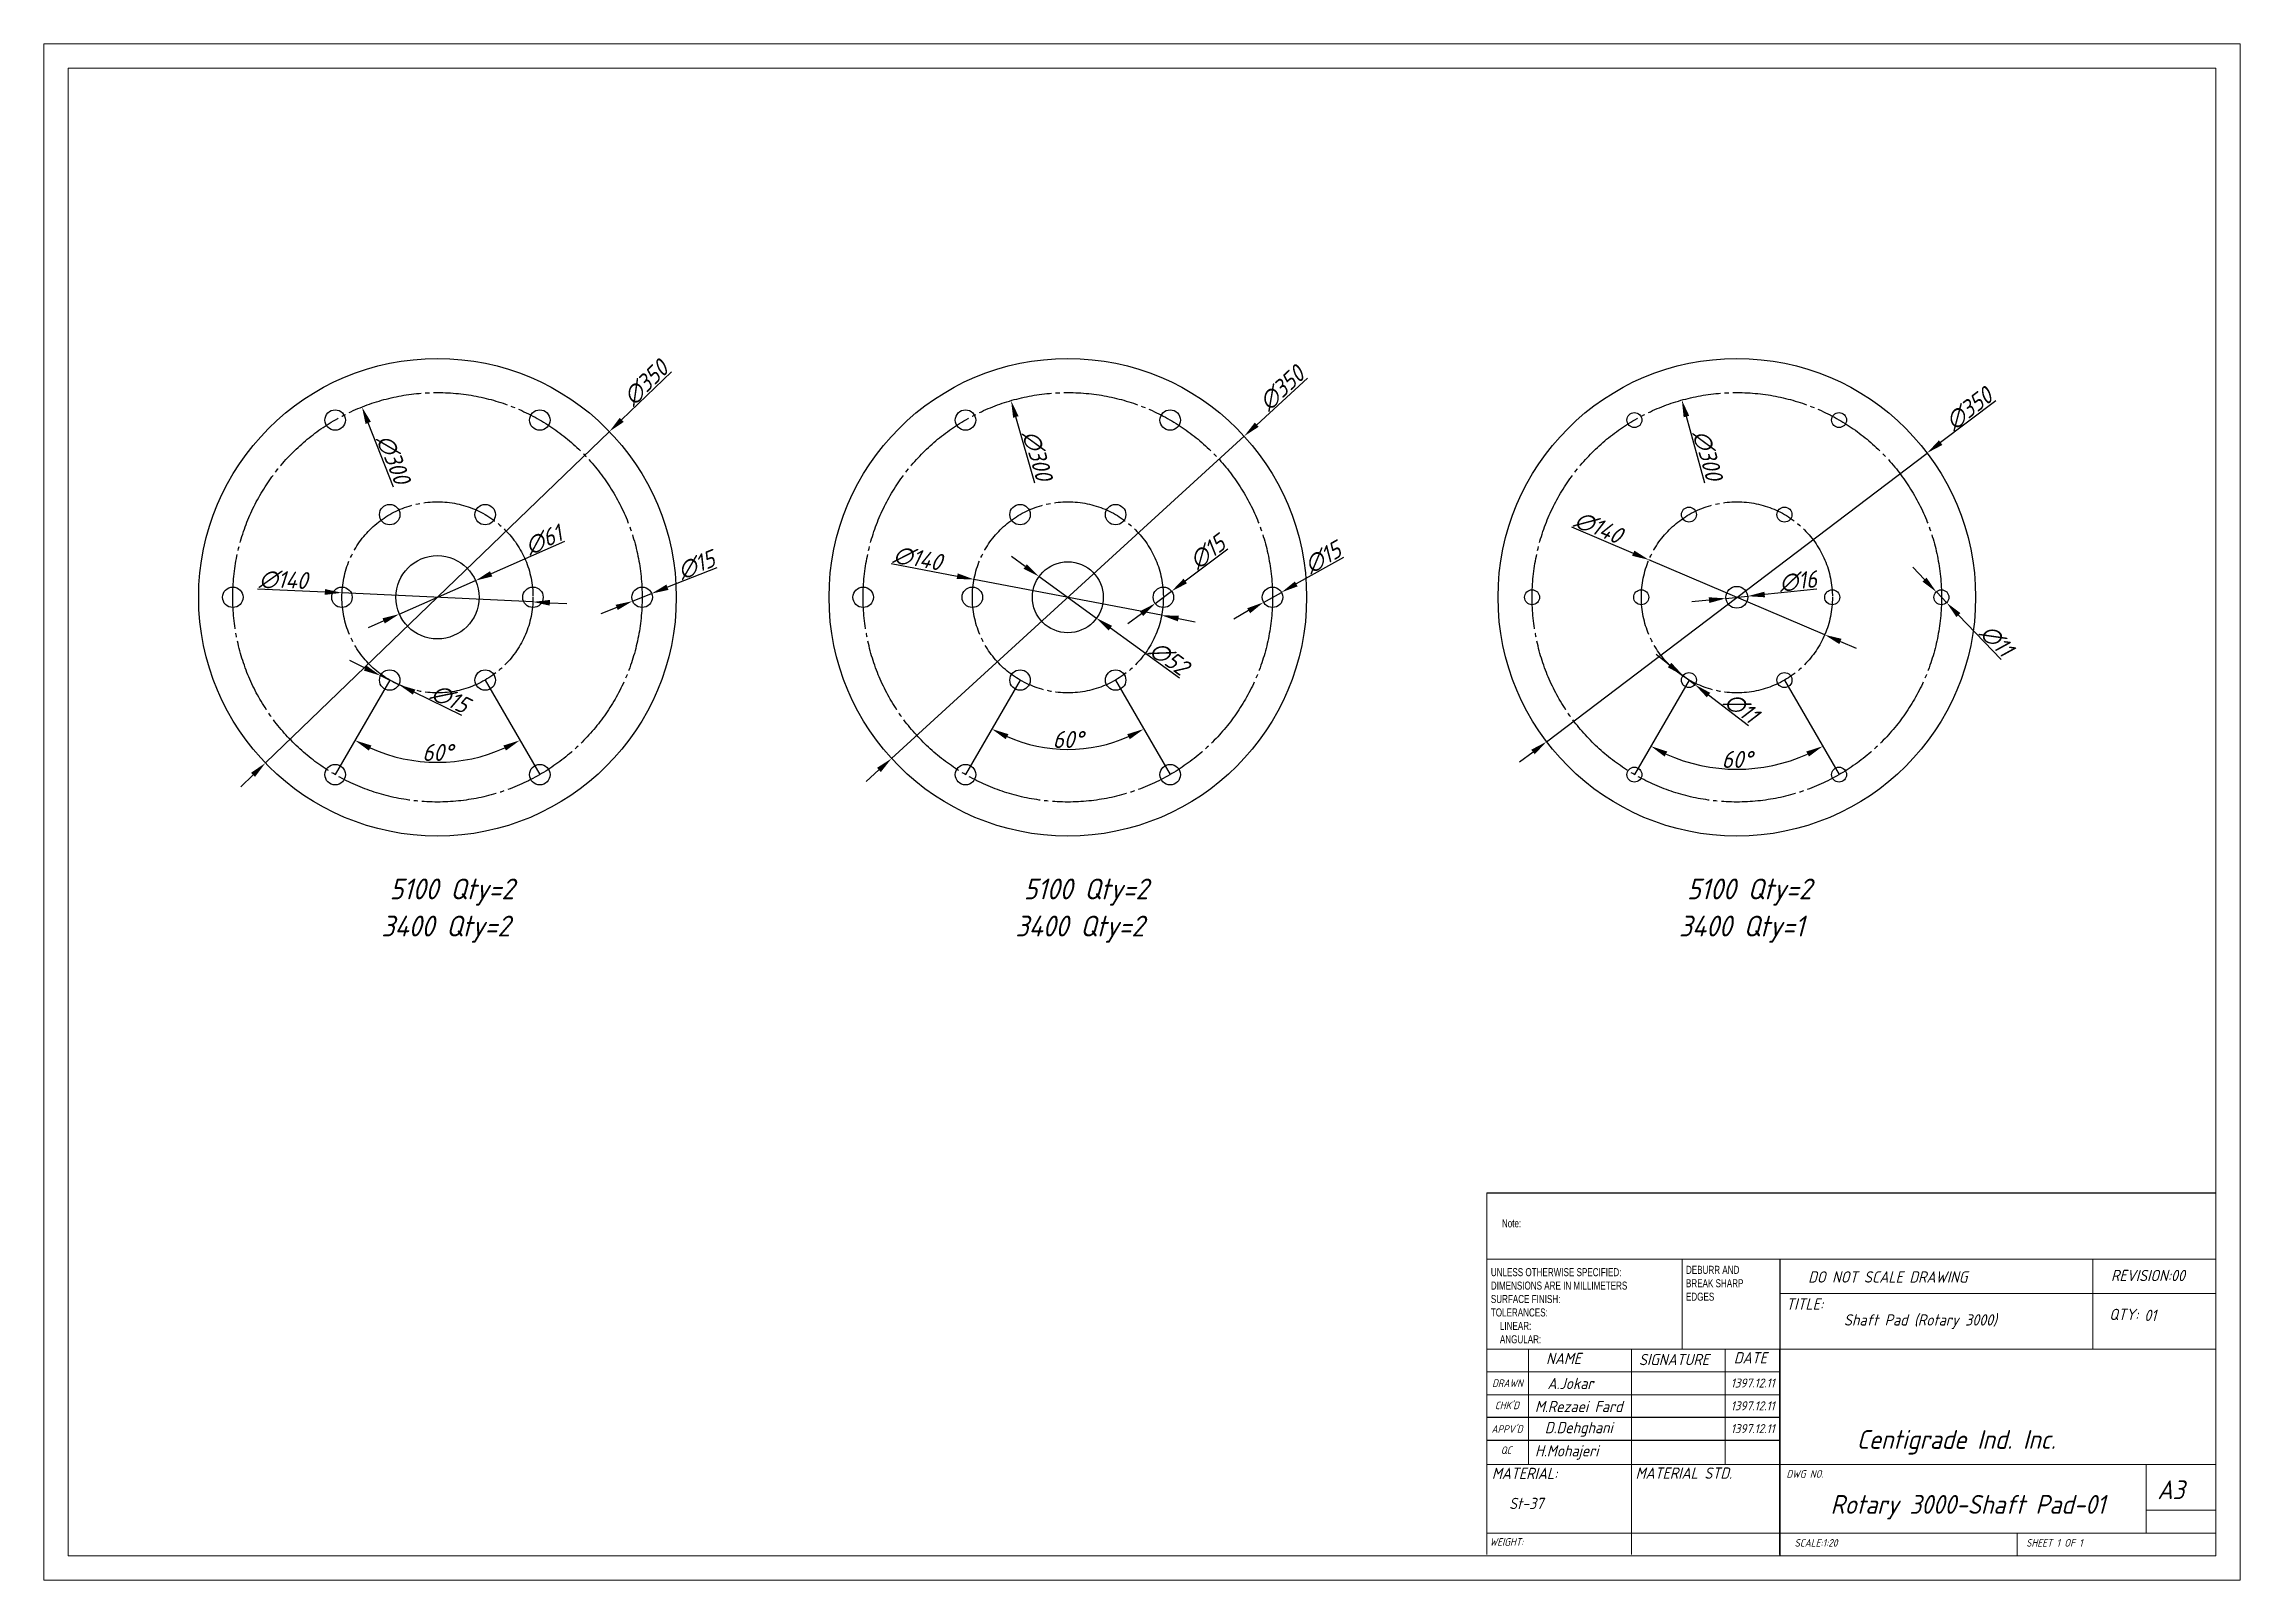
# Model space of a CAD drawing. Header units: millimetres. Extents: x -375 to 6063, y 6933 to 8058.
# Drawn here: x 4453 to 6063, y 6933 to 8058 of the extents above; entities that cross this region are included whole.
import ezdxf

# ---------------------------------------------------------------- set-up
doc = ezdxf.new("R2010")
doc.units = ezdxf.units.MM
doc.header["$LTSCALE"] = 5
doc.linetypes.add('JIS_08_11', pattern=[12.8, 11, -0.6, 0.6, -0.6])
doc.styles.add('GENISO', font='geniso.shx', dxfattribs={"oblique": 15})
doc.styles.add('SLDTEXTSTYLE0', font='TXT', dxfattribs={"width": 0.75})
doc.dimstyles.new('Scale', dxfattribs={"dimscale": 5, "dimtxt": 2.5, "dimasz": 2.5, "dimexe": 1, "dimexo": 1, "dimgap": 0.2, "dimtad": 1, "dimdec": 0, "dimzin": 0, "dimtxsty": 'GENISO', "dimcen": 2.5, "dimclrd": 1, "dimclre": 1, "dimclrt": 256, "dimadec": 0, "dimazin": 0, "dimtfac": 1, "dimtdec": 0, "dimtmove": 0, "dimatfit": 3, "dimfxl": 1, "dimtzin": 0, "dimlwd": -1, "dimlwe": -1, "dimarcsym": 0})

msp = doc.modelspace()

# ---------------------------------------------------------------- texts
at = {"style": 'GENISO', "oblique": 15}
for s, p in [('5100 Qty=2', (4706.5, 7431.6)), ('5100 Qty=2', (5171.2, 7431.6)), ('5100 Qty=2', (5657.3, 7431.6)), ('3400 Qty=2', (4700.4, 7404.4)), ('3400 Qty=2', (5165.1, 7404.4)), ('3400 Qty=1', (5651.3, 7404.4))]:
    msp.add_text(s, height=15.25, dxfattribs=at).set_placement(p)
at = {"color": 7, "linetype": 'ByBlock', "lineweight": 9, "insert": (5521.6, 7197.2), "char_height": 5.9, "attachment_point": 1, "style": 'SLDTEXTSTYLE0'}
msp.add_mtext('Note:', dxfattribs=at)
at = {"attachment_point": 5, "style": 'GENISO'}
for s, insert, char_height in [('DO NOT SCALE DRAWING', (5804.4, 7154.9), 8.264), ('REVISION:00', (5995.1, 7156), 8.264), ('TITLE:', (5743.5, 7135.1), 8.26), ('QTY:', (5977.4, 7127.5), 8.26), ('01', (5996.8, 7126.8), 8.26), ('Shaft Pad (Rotary 3000)', (5828.3, 7122.2), 8.264), ('NAME', (5566.8, 7095.2), 8.26), ('SIGNATURE', (5647.7, 7094.4), 8.26), ('DATE', (5703.7, 7095.7), 8.26), ('DRAWN', (5525.7, 7077.1), 5.51), ('A.Jokar', (5571.8, 7076.9), 8.26), ('1397.12.11', (5705.4, 7077.2), 6.61), ("CHK'D", (5525.3, 7060.8), 5.51), ('M.Rezaei Fard', (5577.9, 7060), 8.264), ('1397.12.11', (5705.4, 7060.5), 6.61), ("APPV'D", (5525.4, 7043.5), 5.51), ('D.Dehghani', (5577.9, 7043.3), 8.26), ('1397.12.11', (5705.4, 7043.8), 6.61), ('Centigrade Ind. Inc.', (5854.5, 7033.8), 13.773), ('QC', (5524.7, 7028), 5.51), ('H.Mohajeri', (5569.1, 7026.3), 8.26), ('MATERIAL:', (5538.3, 7011), 8.26), ('MATERIAL STD.', (5654.9, 7011.2), 8.264), ('DWG NO.', (5743.7, 7010.6), 5.51), ('A3', (6011.9, 6999), 13.77), ('St-37', (5539.4, 6989), 8.26), ('Rotary 3000-Shaft Pad-01', (5863.1, 6986.2), 13.773), ('WEIGHT:', (5525, 6960.8), 5.51), ('SCALE:1:20', (5751.8, 6960.1), 5.51), ('SHEET 1 OF 1', (5926.5, 6960.1), 5.509)]:
    msp.add_mtext(s, dxfattribs=dict(at, insert=insert, char_height=char_height))

# ---------------------------------------------------------------- blocks, each defined once
blk = doc.blocks.new('*U33')
for centre in [(-40, 0), (40, 0)]:
    blk.add_circle(centre, 7.5)
blk = doc.blocks.new('*U35')
at = {"color": 0, "linetype": 'ByBlock', "lineweight": -2, "transparency": 16777216}
for p, rotation in [((1038.8, 731.5), 120), ((1148.8, 731.5), 60.00000000000001), ((983.8, 636.3), 180), ((1038.8, 541), 239.9999999999999), ((1148.8, 541), 299.9999999999999)]:
    blk.add_blockref('*U33', p, dxfattribs=dict(at, rotation=rotation))
blk.add_blockref('*U33', (1203.8, 636.3), dxfattribs=at)
blk = doc.blocks.new('*U36')
for centre in [(-40, 0), (40, 0)]:
    blk.add_circle(centre, 7.5)
blk = doc.blocks.new('*U37')
at = {"color": 0, "linetype": 'ByBlock', "lineweight": -2, "transparency": 16777216}
for p, rotation in [((1038.8, 731.5), 120), ((1148.8, 731.5), 60.00000000000001), ((983.8, 636.3), 180), ((1038.8, 541), 239.9999999999999), ((1148.8, 541), 299.9999999999999)]:
    blk.add_blockref('*U36', p, dxfattribs=dict(at, rotation=rotation))
blk.add_blockref('*U36', (1203.8, 636.3), dxfattribs=at)
blk = doc.blocks.new('SW_NOTE_0')
at = {"color": 0, "linetype": 'Continuous', "lineweight": 0, "char_height": 1.5, "attachment_point": 1, "style": 'SLDTEXTSTYLE0'}
for s, insert in [('UNLESS OTHERWISE SPECIFIED:', (0, 1.93)), ('SURFACE FINISH:', (0, -3.07)), ('DIMENSIONS ARE IN MILLIMETERS', (0, -0.57)), ('TOLERANCES:', (0, -5.57)), ('LINEAR:', (1.69, -8.07)), ('ANGULAR:', (1.69, -10.57))]:
    blk.add_mtext(s, dxfattribs=dict(at, insert=insert))
blk = doc.blocks.new('SW_NOTE_1')
at = {"color": 0, "linetype": 'Continuous', "lineweight": 0, "char_height": 1.5, "attachment_point": 1, "style": 'SLDTEXTSTYLE0'}
for s, insert in [('DEBURR AND', (0, 1.93)), ('BREAK SHARP', (0, -0.57)), ('EDGES', (0, -3.07))]:
    blk.add_mtext(s, dxfattribs=dict(at, insert=insert))
blk = doc.blocks.new('*U38')
for centre in [(-40, 0), (40, 0)]:
    blk.add_circle(centre, 5.5)
blk = doc.blocks.new('*U39')
at = {"color": 0, "linetype": 'ByBlock', "lineweight": -2, "transparency": 16777216}
for p, rotation in [((1820.1, 731.5), 120), ((1930.1, 731.5), 60.00000000000001), ((1765.1, 636.3), 180), ((1820.1, 541), 239.9999999999999), ((1930.1, 541), 299.9999999999999)]:
    blk.add_blockref('*U38', p, dxfattribs=dict(at, rotation=rotation))
blk.add_blockref('*U38', (1985.1, 636.3), dxfattribs=at)
blk = doc.blocks.new('*D51')
at = {"color": 1, "transparency": 16777216}
for p, q in [((4913, 7818), (4876.5, 7782.9)), ((4615.4, 7531.5), (4867.5, 7774.3)), ((4606.4, 7522.8), (4597.4, 7514.1))]:
    blk.add_line(p, q, dxfattribs=at)
for points in [[(4875.1, 7784.4), (4878, 7781.4), (4867.5, 7774.3)], [(4604.9, 7524.3), (4607.8, 7521.3), (4615.4, 7531.5)]]:
    blk.add_solid(points, dxfattribs=at)
at = {"layer": 'Defpoints', "color": 0, "transparency": 16777216}
for p in [(4867.5, 7774.3), (4615.4, 7531.5)]:
    blk.add_point(p, dxfattribs=at)
at = {"transparency": 16777216, "insert": (4894.2, 7810), "char_height": 12.5, "attachment_point": 5, "rotation": 43.9201, "style": 'GENISO'}
blk.add_mtext('∅350', dxfattribs=at)
blk = doc.blocks.new('*D52')
at = {"color": 1, "transparency": 16777216}
blk.add_line((4709.4, 7733.6), (4690.8, 7780.7), dxfattribs=at)
blk.add_solid([(4692.7, 7781.5), (4688.8, 7779.9), (4686.2, 7792.3)], dxfattribs=at)
at = {"layer": 'Defpoints', "color": 0, "transparency": 16777216}
for p in [(4686.2, 7792.3), (4796.7, 7513.4)]:
    blk.add_point(p, dxfattribs=at)
at = {"transparency": 16777216, "insert": (4709.1, 7754), "char_height": 12.5, "attachment_point": 5, "rotation": 291.6281, "style": 'GENISO'}
blk.add_mtext('∅300', dxfattribs=at)
blk = doc.blocks.new('*D53')
at = {"color": 1, "transparency": 16777216}
for p, q in [((4609.7, 7659.2), (4659, 7656.8)), ((4811.4, 7649.5), (4671.5, 7656.2)), ((4823.9, 7648.9), (4836.3, 7648.3))]:
    blk.add_line(p, q, dxfattribs=at)
for points in [[(4659.1, 7658.9), (4658.9, 7654.7), (4671.5, 7656.2)], [(4824, 7651), (4823.8, 7646.8), (4811.4, 7649.5)]]:
    blk.add_solid(points, dxfattribs=at)
at = {"layer": 'Defpoints', "color": 0, "transparency": 16777216}
for p in [(4671.5, 7656.2), (4811.4, 7649.5)]:
    blk.add_point(p, dxfattribs=at)
at = {"transparency": 16777216, "insert": (4628.5, 7665.5), "char_height": 12.5, "attachment_point": 5, "rotation": 357.2648, "style": 'GENISO'}
blk.add_mtext('∅140', dxfattribs=at)
blk = doc.blocks.new('*D40')
at = {"color": 1, "transparency": 16777216}
for p, q in [((4834.6, 7693.7), (4780.8, 7670.1)), ((4713.5, 7640.6), (4769.4, 7665.1)), ((4702.1, 7635.6), (4690.6, 7630.6))]:
    blk.add_line(p, q, dxfattribs=at)
for points in [[(4780, 7672), (4781.7, 7668.2), (4769.4, 7665.1)], [(4701.2, 7637.5), (4702.9, 7633.7), (4713.5, 7640.6)]]:
    blk.add_solid(points, dxfattribs=at)
at = {"layer": 'Defpoints', "color": 0, "transparency": 16777216}
for p in [(4769.4, 7665.1), (4713.5, 7640.6)]:
    blk.add_point(p, dxfattribs=at)
at = {"transparency": 16777216, "insert": (4819.3, 7694.9), "char_height": 12.5, "attachment_point": 5, "rotation": 23.6685, "style": 'GENISO'}
blk.add_mtext('∅61', dxfattribs=at)
blk = doc.blocks.new('*D41')
at = {"color": 1, "transparency": 16777216}
for p, q in [((4688.5, 7601), (4677.3, 7606.5)), ((4699.7, 7595.5), (4713.2, 7588.9)), ((4759.3, 7566.3), (4724.4, 7583.4))]:
    blk.add_line(p, q, dxfattribs=at)
for points in [[(4689.4, 7602.9), (4687.6, 7599.2), (4699.7, 7595.5)], [(4725.3, 7585.3), (4723.5, 7581.6), (4713.2, 7588.9)]]:
    blk.add_solid(points, dxfattribs=at)
at = {"layer": 'Defpoints', "color": 0, "transparency": 16777216}
for p in [(4699.7, 7595.5), (4713.2, 7588.9)]:
    blk.add_point(p, dxfattribs=at)
at = {"transparency": 16777216, "insert": (4750.7, 7578.6), "char_height": 12.5, "attachment_point": 5, "rotation": 333.8876, "style": 'GENISO'}
blk.add_mtext('∅15', dxfattribs=at)
blk = doc.blocks.new('*D42')
at = {"color": 1, "transparency": 16777216}
for p, q in [((4946.2, 7674.6), (4910, 7660.2)), ((4872.9, 7645.5), (4861.2, 7640.9)), ((4884.5, 7650.1), (4898.4, 7655.6))]:
    blk.add_line(p, q, dxfattribs=at)
for points in [[(4909.3, 7662.2), (4910.8, 7658.3), (4898.4, 7655.6)], [(4872.1, 7647.4), (4873.6, 7643.6), (4884.5, 7650.1)]]:
    blk.add_solid(points, dxfattribs=at)
at = {"layer": 'Defpoints', "color": 0, "transparency": 16777216}
for p in [(4884.5, 7650.1), (4898.4, 7655.6)]:
    blk.add_point(p, dxfattribs=at)
at = {"transparency": 16777216, "insert": (4931.2, 7676.5), "char_height": 12.5, "attachment_point": 5, "rotation": 21.6488, "style": 'GENISO'}
blk.add_mtext('∅15', dxfattribs=at)
blk = doc.blocks.new('*D43')
at = {"color": 1, "transparency": 16777216}
for p, q in [((5379.2, 7813.5), (5341.9, 7779.3)), ((5074.3, 7534.8), (5332.7, 7770.9)), ((5065, 7526.4), (5055.8, 7518))]:
    blk.add_line(p, q, dxfattribs=at)
for points in [[(5340.5, 7780.9), (5343.3, 7777.8), (5332.7, 7770.9)], [(5063.6, 7527.9), (5066.5, 7524.9), (5074.3, 7534.8)]]:
    blk.add_solid(points, dxfattribs=at)
at = {"layer": 'Defpoints', "color": 0, "transparency": 16777216}
for p in [(5332.7, 7770.9), (5074.3, 7534.8)]:
    blk.add_point(p, dxfattribs=at)
at = {"transparency": 16777216, "insert": (5360.3, 7806), "char_height": 12.5, "attachment_point": 5, "rotation": 42.418, "style": 'GENISO'}
blk.add_mtext('∅350', dxfattribs=at)
blk = doc.blocks.new('*D44')
at = {"color": 1, "transparency": 16777216}
for p, q in [((5405.5, 7682.1), (5370.9, 7662.7)), ((5346.9, 7649.2), (5360, 7656.5)), ((5336, 7643.1), (5325.1, 7636.9))]:
    blk.add_line(p, q, dxfattribs=at)
for points in [[(5369.9, 7664.5), (5371.9, 7660.9), (5360, 7656.5)], [(5335, 7644.9), (5337.1, 7641.2), (5346.9, 7649.2)]]:
    blk.add_solid(points, dxfattribs=at)
at = {"layer": 'Defpoints', "color": 0, "transparency": 16777216}
for p in [(5346.9, 7649.2), (5360, 7656.5)]:
    blk.add_point(p, dxfattribs=at)
at = {"transparency": 16777216, "insert": (5390.4, 7682), "char_height": 12.5, "attachment_point": 5, "rotation": 29.3685, "style": 'GENISO'}
blk.add_mtext('∅15', dxfattribs=at)
blk = doc.blocks.new('*D45')
at = {"color": 1, "transparency": 16777216}
for p, q in [((5320.7, 7688.1), (5289.5, 7664.8)), ((5267.5, 7648.4), (5279.5, 7657.3)), ((5257.4, 7640.9), (5247.4, 7633.4))]:
    blk.add_line(p, q, dxfattribs=at)
for points in [[(5288.3, 7666.5), (5290.8, 7663.1), (5279.5, 7657.3)], [(5256.2, 7642.6), (5258.7, 7639.2), (5267.5, 7648.4)]]:
    blk.add_solid(points, dxfattribs=at)
at = {"layer": 'Defpoints', "color": 0, "transparency": 16777216}
for p in [(5267.5, 7648.4), (5279.5, 7657.3)]:
    blk.add_point(p, dxfattribs=at)
at = {"transparency": 16777216, "insert": (5305.8, 7686), "char_height": 12.5, "attachment_point": 5, "rotation": 36.6975, "style": 'GENISO'}
blk.add_mtext('∅15', dxfattribs=at)
blk = doc.blocks.new('*D46')
at = {"color": 1, "transparency": 16777216}
blk.add_line((5179.4, 7736.4), (5165.4, 7785), dxfattribs=at)
blk.add_solid([(5167.4, 7785.6), (5163.4, 7784.4), (5161.9, 7797)], dxfattribs=at)
at = {"layer": 'Defpoints', "color": 0, "transparency": 16777216}
for p in [(5161.9, 7797), (5245, 7508.7)]:
    blk.add_point(p, dxfattribs=at)
at = {"transparency": 16777216, "insert": (5181.1, 7756.7), "char_height": 12.5, "attachment_point": 5, "rotation": 286.0743, "style": 'GENISO'}
blk.add_mtext('∅300', dxfattribs=at)
blk = doc.blocks.new('*D47')
at = {"color": 1, "transparency": 16777216}
for p, q in [((5074, 7677.6), (5122.4, 7668.3)), ((5272.2, 7639.7), (5134.7, 7666)), ((5284.5, 7637.4), (5296.8, 7635))]:
    blk.add_line(p, q, dxfattribs=at)
for points in [[(5122.8, 7670.4), (5122, 7666.3), (5134.7, 7666)], [(5284.9, 7639.4), (5284.1, 7635.3), (5272.2, 7639.7)]]:
    blk.add_solid(points, dxfattribs=at)
at = {"layer": 'Defpoints', "color": 0, "transparency": 16777216}
for p in [(5134.7, 7666), (5272.2, 7639.7)]:
    blk.add_point(p, dxfattribs=at)
at = {"transparency": 16777216, "insert": (5093.4, 7681.3), "char_height": 12.5, "attachment_point": 5, "rotation": 349.1834, "style": 'GENISO'}
blk.add_mtext('∅140', dxfattribs=at)
blk = doc.blocks.new('*D48')
at = {"color": 1, "transparency": 16777216}
for p, q in [((5172.3, 7675.4), (5162.2, 7682.8)), ((5182.4, 7668.1), (5224.5, 7637.6)), ((5285.3, 7593.7), (5234.7, 7630.3))]:
    blk.add_line(p, q, dxfattribs=at)
for points in [[(5173.5, 7677.1), (5171.1, 7673.8), (5182.4, 7668.1)], [(5235.9, 7632), (5233.4, 7628.6), (5224.5, 7637.6)]]:
    blk.add_solid(points, dxfattribs=at)
at = {"layer": 'Defpoints', "color": 0, "transparency": 16777216}
for p in [(5182.4, 7668.1), (5224.5, 7637.6)]:
    blk.add_point(p, dxfattribs=at)
at = {"transparency": 16777216, "insert": (5277.6, 7608.2), "char_height": 12.5, "attachment_point": 5, "rotation": 324.1046, "style": 'GENISO'}
blk.add_mtext('∅52', dxfattribs=at)
blk = doc.blocks.new('*D49')
at = {"color": 1, "transparency": 16777216}
for p, q in [((5883.5, 7796.8), (5843.1, 7766.2)), ((5554.3, 7547.1), (5833.2, 7758.6)), ((5544.4, 7539.5), (5534.4, 7532))]:
    blk.add_line(p, q, dxfattribs=at)
for points in [[(5841.9, 7767.9), (5844.4, 7764.5), (5833.2, 7758.6)], [(5543.1, 7541.2), (5545.7, 7537.9), (5554.3, 7547.1)]]:
    blk.add_solid(points, dxfattribs=at)
at = {"layer": 'Defpoints', "color": 0, "transparency": 16777216}
for p in [(5833.2, 7758.6), (5554.3, 7547.1)]:
    blk.add_point(p, dxfattribs=at)
at = {"transparency": 16777216, "insert": (5863.9, 7791), "char_height": 12.5, "attachment_point": 5, "rotation": 37.1868, "style": 'GENISO'}
blk.add_mtext('∅350', dxfattribs=at)
blk = doc.blocks.new('*D50')
at = {"color": 1, "transparency": 16777216}
blk.add_line((5670.4, 7736.6), (5656.8, 7785.3), dxfattribs=at)
blk.add_solid([(5658.9, 7785.9), (5654.8, 7784.8), (5653.5, 7797.4)], dxfattribs=at)
at = {"layer": 'Defpoints', "color": 0, "transparency": 16777216}
for p in [(5653.5, 7797.4), (5734, 7508.4)]:
    blk.add_point(p, dxfattribs=at)
at = {"transparency": 16777216, "insert": (5672.3, 7756.9), "char_height": 12.5, "attachment_point": 5, "rotation": 285.5751, "style": 'GENISO'}
blk.add_mtext('∅300', dxfattribs=at)
blk = doc.blocks.new('*D54')
at = {"color": 1, "transparency": 16777216}
for p, q in [((5831.3, 7665.9), (5822.7, 7674.9)), ((5840, 7656.8), (5847.6, 7648.9)), ((5887.5, 7607.3), (5856.2, 7639.9))]:
    blk.add_line(p, q, dxfattribs=at)
for points in [[(5832.8, 7667.3), (5829.8, 7664.4), (5840, 7656.8)], [(5857.7, 7641.3), (5854.7, 7638.4), (5847.6, 7648.9)]]:
    blk.add_solid(points, dxfattribs=at)
at = {"layer": 'Defpoints', "color": 0, "transparency": 16777216}
for p in [(5840, 7656.8), (5847.6, 7648.9)]:
    blk.add_point(p, dxfattribs=at)
at = {"transparency": 16777216, "insert": (5884.2, 7621.2), "char_height": 12.5, "attachment_point": 5, "rotation": 313.8137, "style": 'GENISO'}
blk.add_mtext('∅11', dxfattribs=at)
blk = doc.blocks.new('*D55')
at = {"color": 1, "transparency": 16777216}
for p, q in [((5644.5, 7603.2), (5634.6, 7610.9)), ((5654.4, 7595.6), (5663.1, 7588.9)), ((5702.4, 7558.7), (5673, 7581.3))]:
    blk.add_line(p, q, dxfattribs=at)
for points in [[(5645.8, 7604.9), (5643.2, 7601.6), (5654.4, 7595.6)], [(5674.3, 7582.9), (5671.8, 7579.6), (5663.1, 7588.9)]]:
    blk.add_solid(points, dxfattribs=at)
at = {"layer": 'Defpoints', "color": 0, "transparency": 16777216}
for p in [(5654.4, 7595.6), (5663.1, 7588.9)]:
    blk.add_point(p, dxfattribs=at)
at = {"transparency": 16777216, "insert": (5697.1, 7571.9), "char_height": 12.5, "attachment_point": 5, "rotation": 322.4077, "style": 'GENISO'}
blk.add_mtext('∅11', dxfattribs=at)
blk = doc.blocks.new('*D56')
at = {"color": 1, "transparency": 16777216}
for p, q in [((5673.4, 7650.8), (5660.9, 7649.6)), ((5685.8, 7652.1), (5701.7, 7653.7)), ((5752.3, 7658.8), (5714.2, 7654.9))]:
    blk.add_line(p, q, dxfattribs=at)
for points in [[(5673.2, 7652.9), (5673.6, 7648.7), (5685.8, 7652.1)], [(5714, 7657), (5714.4, 7652.9), (5701.7, 7653.7)]]:
    blk.add_solid(points, dxfattribs=at)
at = {"layer": 'Defpoints', "color": 0, "transparency": 16777216}
for p in [(5685.8, 7652.1), (5701.7, 7653.7)]:
    blk.add_point(p, dxfattribs=at)
at = {"transparency": 16777216, "insert": (5738.7, 7664.7), "char_height": 12.5, "attachment_point": 5, "rotation": 5.7649, "style": 'GENISO'}
blk.add_mtext('∅16', dxfattribs=at)
blk = doc.blocks.new('*D57')
at = {"color": 1, "transparency": 16777216}
for p, q in [((5572.5, 7704.5), (5617.9, 7685.2)), ((5758.2, 7625.4), (5629.4, 7680.3)), ((5769.7, 7620.5), (5781.2, 7615.6))]:
    blk.add_line(p, q, dxfattribs=at)
for points in [[(5618.7, 7687.1), (5617, 7683.3), (5629.4, 7680.3)], [(5770.5, 7622.5), (5768.9, 7618.6), (5758.2, 7625.4)]]:
    blk.add_solid(points, dxfattribs=at)
at = {"layer": 'Defpoints', "color": 0, "transparency": 16777216}
for p in [(5629.4, 7680.3), (5758.2, 7625.4)]:
    blk.add_point(p, dxfattribs=at)
at = {"transparency": 16777216, "insert": (5592.3, 7704), "char_height": 12.5, "attachment_point": 5, "rotation": 336.9316, "style": 'GENISO'}
blk.add_mtext('∅140', dxfattribs=at)
blk = doc.blocks.new('*D62')
at = {"color": 1, "transparency": 16777216}
blk.add_arc((4741.5, 7652.9), 120.9, 245.9247, 294.0753, dxfattribs=at)
for points in [[(4691.2, 7540.6), (4693.1, 7544.3), (4681, 7548.1)], [(4789.8, 7544.3), (4791.7, 7540.6), (4801.9, 7548.1)]]:
    blk.add_solid(points, dxfattribs=at)
at = {"layer": 'Defpoints', "color": 0, "transparency": 16777216}
for p in [(4706.5, 7592.2), (4776.5, 7592.2), (4720.4, 7533.8), (4666.5, 7523), (4816.5, 7523)]:
    blk.add_point(p, dxfattribs=at)
at = {"transparency": 16777216, "insert": (4741.5, 7539.2), "char_height": 12.5, "attachment_point": 5, "style": 'GENISO'}
blk.add_mtext('60°', dxfattribs=at)
blk = doc.blocks.new('*D63')
at = {"color": 1, "transparency": 16777216}
blk.add_arc((5203.5, 7652.9), 111.4, 246.4333, 293.5667, dxfattribs=at)
for points in [[(5158, 7548.9), (5159.9, 7552.6), (5147.8, 7556.4)], [(5247.1, 7552.6), (5248.9, 7548.9), (5259.2, 7556.4)]]:
    blk.add_solid(points, dxfattribs=at)
at = {"layer": 'Defpoints', "color": 0, "transparency": 16777216}
for p in [(5168.5, 7592.2), (5238.5, 7592.2), (5184.1, 7543.2), (5128.5, 7523), (5278.5, 7523)]:
    blk.add_point(p, dxfattribs=at)
at = {"transparency": 16777216, "insert": (5203.5, 7548.7), "char_height": 12.5, "attachment_point": 5, "style": 'GENISO'}
blk.add_mtext('60°', dxfattribs=at)
blk = doc.blocks.new('*D64')
at = {"color": 1, "transparency": 16777216}
blk.add_arc((5693.8, 7652.9), 126, 245.6873, 294.3127, dxfattribs=at)
for points in [[(5640.9, 7536.2), (5642.8, 7539.9), (5630.8, 7543.8)], [(5744.7, 7539.9), (5746.6, 7536.2), (5756.8, 7543.8)]]:
    blk.add_solid(points, dxfattribs=at)
at = {"layer": 'Defpoints', "color": 0, "transparency": 16777216}
for p in [(5658.8, 7592.2), (5728.8, 7592.2), (5618.8, 7523), (5671.9, 7528.8), (5768.8, 7523)]:
    blk.add_point(p, dxfattribs=at)
at = {"transparency": 16777216, "insert": (5693.8, 7534.1), "char_height": 12.5, "attachment_point": 5, "style": 'GENISO'}
blk.add_mtext('60°', dxfattribs=at)

# ---------------------------------------------------------------- dimensions: what is measured, and where the dimension line sits
for p1, p2, picture, middle in [((4615.4, 7531.5), (4867.5, 7774.3), '*D51', (4894.2, 7810)), ((5074.3, 7534.8), (5332.7, 7770.9), '*D43', (5360.3, 7806)), ((5554.3, 7547.1), (5833.2, 7758.6), '*D49', (5863.9, 7791)), ((5758.2, 7625.4), (5629.4, 7680.3), '*D57', (5592.3, 7704)), ((5272.2, 7639.7), (5134.7, 7666), '*D47', (5093.4, 7681.3)), ((5267.5, 7648.4), (5279.5, 7657.3), '*D45', (5305.8, 7686)), ((4884.5, 7650.1), (4898.4, 7655.6), '*D42', (4931.2, 7676.5)), ((4811.4, 7649.5), (4671.5, 7656.2), '*D53', (4628.5, 7665.5)), ((5685.8, 7652.1), (5701.7, 7653.7), '*D56', (5738.7, 7664.7)), ((4699.7, 7595.5), (4713.2, 7588.9), '*D41', (4750.7, 7578.6)), ((5654.4, 7595.6), (5663.1, 7588.9), '*D55', (5697.1, 7571.9))]:
    dim = msp.add_diameter_dim_2p(p1=p1, p2=p2, dimstyle='Scale')
    dim.commit()
    dim.dimension.update_dxf_attribs({"geometry": picture, "text_midpoint": middle})
for p1, p2, picture, middle in [((4796.7, 7513.4), (4686.2, 7792.3), '*D52', (4702.4, 7751.4)), ((5245, 7508.7), (5161.9, 7797), '*D46', (5174.1, 7754.7)), ((5734, 7508.4), (5653.5, 7797.4), '*D50', (5665.3, 7754.9)), ((4713.5, 7640.6), (4769.4, 7665.1), '*D40', (4822.2, 7688.3)), ((5346.9, 7649.2), (5360, 7656.5), '*D44', (5394, 7675.7)), ((5182.4, 7668.1), (5224.5, 7637.6), '*D48', (5273.4, 7602.3)), ((5840, 7656.8), (5847.6, 7648.9), '*D54', (5879, 7616.2))]:
    dim = msp.add_diameter_dim_2p(p1=p1, p2=p2, dimstyle='Scale')
    dim.commit()
    dim.dimension.update_dxf_attribs({"geometry": picture, "text_midpoint": middle, "dimtype": 163})
for base, line1, line2, picture, middle in [((4720.4, 7533.8), ((4706.5, 7592.2), (4666.5, 7523)), ((4776.5, 7592.2), (4816.5, 7523)), '*D62', (4741.5, 7539.2)), ((5184.1, 7543.2), ((5168.5, 7592.2), (5128.5, 7523)), ((5238.5, 7592.2), (5278.5, 7523)), '*D63', (5203.5, 7548.7)), ((5671.9, 7528.8), ((5728.8, 7592.2), (5768.8, 7523)), ((5658.8, 7592.2), (5618.8, 7523)), '*D64', (5693.8, 7534.1))]:
    dim = msp.add_angular_dim_2l(base=base, line1=line1, line2=line2, dimstyle='Scale')
    dim.commit()
    dim.dimension.update_dxf_attribs({"geometry": picture, "text_midpoint": middle})

# ---------------------------------------------------------------- linework, layer by layer
for p, q in [((4706.5, 7592.2), (4666.5, 7523)), ((4776.5, 7592.2), (4816.5, 7523)), ((5168.5, 7592.2), (5128.5, 7523)), ((5238.5, 7592.2), (5278.5, 7523)), ((5658.8, 7592.2), (5618.8, 7523)), ((5728.8, 7592.2), (5768.8, 7523)), ((5510.5, 7216.6), (6044.9, 7216.6)), ((5725.3, 7168), (5725.3, 6950.6)), ((5725.3, 6951.5), (5725.3, 7102.1)), ((5725.3, 7051.9), (5510.5, 7051.9)), ((5725.3, 7035.2), (5510.5, 7035.2))]:
    msp.add_line(p, q)
at = {"color": 7, "linetype": 'ByBlock', "lineweight": 9}
for p, q in [((5510.5, 7216.6), (5510.5, 7168)), ((5510.5, 7168), (6044.9, 7168)), ((5510.5, 7168), (5510.5, 6951.5)), ((5653.7, 7168), (5653.7, 7102.1)), ((5954.7, 7102.1), (5954.7, 7168)), ((6044.9, 7142.9), (5725.3, 7142.9)), ((6044.9, 7102.1), (5510.5, 7102.1)), ((5541.2, 7102.1), (5541.2, 7017.5)), ((5616.7, 7102.1), (5616.7, 6951.5)), ((5685.2, 7102.1), (5685.2, 7017.5)), ((5725.3, 7085.3), (5510.5, 7085.3)), ((5725.3, 7068.6), (5510.5, 7068.6)), ((5551.4, 7017.5), (5510.5, 7017.5)), ((5551.4, 7017.5), (6044.9, 7017.5)), ((5993.7, 6967.3), (5993.7, 7017.5)), ((6044.9, 6984), (5993.7, 6984)), ((5510.5, 6967.3), (6044.9, 6967.3)), ((5899.3, 6950.6), (5899.3, 6967.3))]:
    msp.add_line(p, q, dxfattribs=at)
for points in [[(6062.6, 8058.3), (6062.6, 6932.8), (4453.1, 6932.8), (4453.1, 8058.3)], [(6044.9, 8040.6), (6044.9, 6950.6), (4470.8, 6950.6), (4470.8, 8040.6)]]:
    msp.add_lwpolyline(points, close=True, dxfattribs=at)
for centre, radius in [((4741.5, 7652.9), 175), ((5203.5, 7652.9), 175), ((5693.8, 7652.9), 175), ((4741.5, 7652.9), 30.5), ((5203.5, 7652.9), 26), ((5693.8, 7652.9), 8)]:
    msp.add_circle(centre, radius)
at = {"linetype": 'JIS_08_11'}
for centre, radius in [((4741.5, 7652.9), 150), ((5203.5, 7652.9), 150), ((5693.8, 7652.9), 150), ((4741.5, 7652.9), 70), ((5203.5, 7652.9), 70), ((5693.8, 7652.9), 70)]:
    msp.add_circle(centre, radius, dxfattribs=at)

# ---------------------------------------------------------------- block references
for name, p in [('*U35', (3647.7, 7016.6)), ('*U37', (4109.7, 7016.6)), ('*U39', (3818.6, 7016.6))]:
    msp.add_blockref(name, p)
at = {"color": 7, "linetype": 'ByBlock', "lineweight": 9, "xscale": 3.935238593033644, "yscale": 3.935238593033644, "zscale": 3.935238593033644}
for name, p in [('SW_NOTE_1', (5656.5, 7155.5)), ('SW_NOTE_0', (5513.5, 7153.8))]:
    msp.add_blockref(name, p, dxfattribs=at)

msp.set_redraw_order([(e.dxf.handle, doc.entitydb.next_handle()) for e in msp.query("TEXT MTEXT ATTDEF DIMENSION ARC_DIMENSION")])  # texts and dimensions are drawn at this point

doc.saveas('drawing.dxf')
